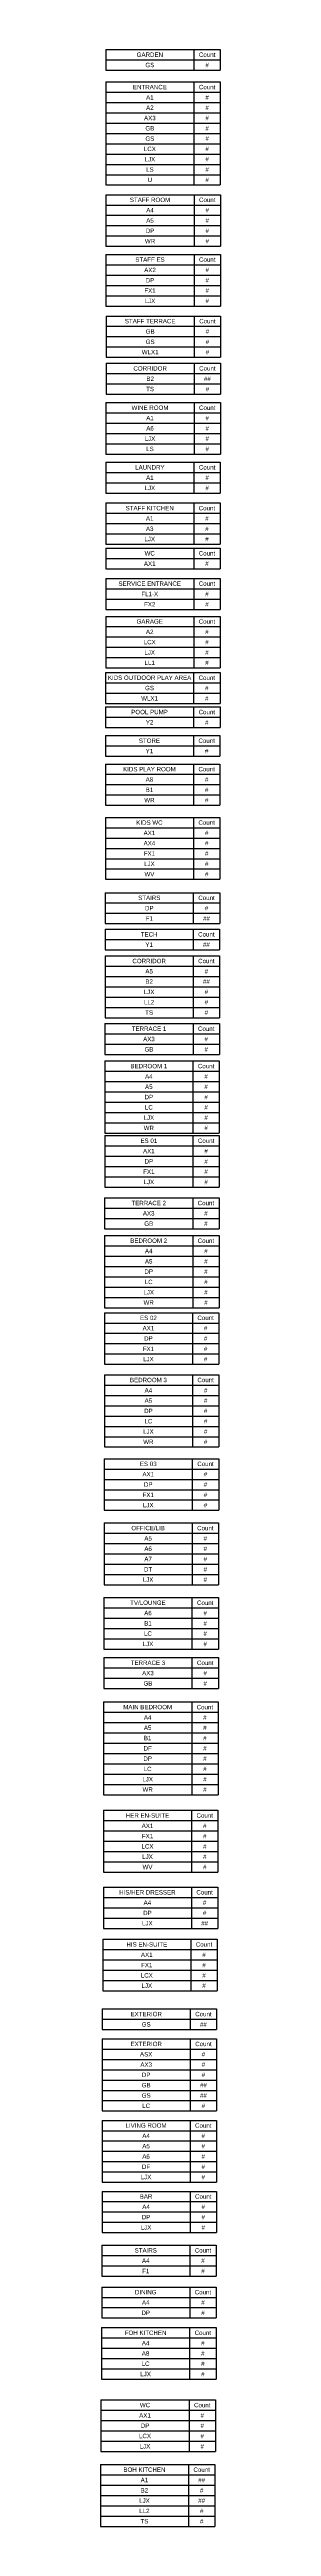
# Model space of a CAD drawing. Header units: millimetres. Extents: x 47511 to 319330, y -16764 to 12078.
# Drawn here: x 47511 to 47593, y 2291 to 3974 of the extents above; entities that cross this region are included whole.
import ezdxf

# ---------------------------------------------------------------- set-up
doc = ezdxf.new("R2010")
doc.units = ezdxf.units.MM
doc.layers.add('E-LUM-DL', color=131, linetype='Continuous', lineweight=30)
doc.styles.get("Standard").update_dxf_attribs({"font": 'arial.ttf', "height": 3})

# ---------------------------------------------------------------- blocks, each defined once
blk = doc.blocks.new('*T3377')
at = {"layer": 'E-LUM-DL', "color": 0, "linetype": 'ByBlock', "lineweight": -2, "ltscale": 10, "transparency": 16777216}
for p, q in [((0, 0), (78, 0)), ((0, 0), (0, -14)), ((60, 0), (60, -14)), ((78, 0), (78, -14)), ((0, -7), (78, -7)), ((0, -14), (78, -14))]:
    blk.add_line(p, q, dxfattribs=at)
at = {"layer": 'E-LUM-DL', "color": 0, "ltscale": 10, "transparency": 16777216, "char_height": 3, "attachment_point": 5}
for s, insert, width in [('GARDEN', (30, -3.5), 57), ('GS', (30, -10.5), 57), ('Count', (69, -3.5), 15), ('#', (69, -10.5), 15)]:
    blk.add_mtext(s, dxfattribs=dict(at, insert=insert, width=width))
blk = doc.blocks.new('*T3378')
at = {"layer": 'E-LUM-DL', "color": 0, "linetype": 'ByBlock', "lineweight": -2, "ltscale": 10, "transparency": 16777216}
for p, q in [((0, 0), (78, 0)), ((0, 0), (0, -70)), ((60, 0), (60, -70)), ((78, 0), (78, -70)), ((0, -7), (78, -7)), ((0, -14), (78, -14)), ((0, -21), (78, -21)), ((0, -28), (78, -28)), ((0, -35), (78, -35)), ((0, -42), (78, -42)), ((0, -49), (78, -49)), ((0, -56), (78, -56)), ((0, -63), (78, -63)), ((0, -70), (78, -70))]:
    blk.add_line(p, q, dxfattribs=at)
at = {"layer": 'E-LUM-DL', "color": 0, "ltscale": 10, "transparency": 16777216, "char_height": 3, "attachment_point": 5}
for s, insert, width in [('ENTRANCE', (30, -3.5), 57), ('A1', (30, -10.5), 57), ('A2', (30, -17.5), 57), ('Count', (69, -3.5), 15), ('#', (69, -10.5), 15), ('#', (69, -17.5), 15), ('AX3', (30, -24.5), 57), ('GB', (30, -31.5), 57), ('#', (69, -24.5), 15), ('#', (69, -31.5), 15), ('LCX', (30, -45.5), 57), ('GS', (30, -38.5), 57), ('#', (69, -38.5), 15), ('#', (69, -45.5), 15), ('LJX', (30, -52.5), 57), ('LS', (30, -59.5), 57), ('U', (30, -66.5), 57), ('#', (69, -52.5), 15), ('#', (69, -59.5), 15), ('#', (69, -66.5), 15)]:
    blk.add_mtext(s, dxfattribs=dict(at, insert=insert, width=width))
blk = doc.blocks.new('*T3379')
at = {"layer": 'E-LUM-DL', "color": 0, "linetype": 'ByBlock', "lineweight": -2, "ltscale": 10, "transparency": 16777216}
for p, q in [((0, 0), (78, 0)), ((0, 0), (0, -35)), ((60, 0), (60, -35)), ((78, 0), (78, -35)), ((0, -7), (78, -7)), ((0, -14), (78, -14)), ((0, -21), (78, -21)), ((0, -28), (78, -28)), ((0, -35), (78, -35))]:
    blk.add_line(p, q, dxfattribs=at)
at = {"layer": 'E-LUM-DL', "color": 0, "ltscale": 10, "transparency": 16777216, "char_height": 3, "attachment_point": 5}
for s, insert, width in [('STAFF ROOM', (30, -3.5), 57), ('A4', (30, -10.5), 57), ('A5', (30, -17.5), 57), ('Count', (69, -3.5), 15), ('#', (69, -10.5), 15), ('#', (69, -17.5), 15), ('WR', (30, -31.5), 57), ('DP', (30, -24.5), 57), ('#', (69, -24.5), 15), ('#', (69, -31.5), 15)]:
    blk.add_mtext(s, dxfattribs=dict(at, insert=insert, width=width))
blk = doc.blocks.new('*T3380')
at = {"layer": 'E-LUM-DL', "color": 0, "linetype": 'ByBlock', "lineweight": -2, "ltscale": 10, "transparency": 16777216}
for p, q in [((0, 0), (78, 0)), ((0, 0), (0, -35)), ((60, 0), (60, -35)), ((78, 0), (78, -35)), ((0, -7), (78, -7)), ((0, -14), (78, -14)), ((0, -21), (78, -21)), ((0, -28), (78, -28)), ((0, -35), (78, -35))]:
    blk.add_line(p, q, dxfattribs=at)
at = {"layer": 'E-LUM-DL', "color": 0, "ltscale": 10, "transparency": 16777216, "char_height": 3, "attachment_point": 5}
for s, insert, width in [('STAFF ES', (30, -3.5), 57), ('AX2', (30, -10.5), 57), ('DP', (30, -17.5), 57), ('Count', (69, -3.5), 15), ('#', (69, -10.5), 15), ('#', (69, -17.5), 15), ('FX1', (30, -24.5), 57), ('LJX', (30, -31.5), 57), ('#', (69, -24.5), 15), ('#', (69, -31.5), 15)]:
    blk.add_mtext(s, dxfattribs=dict(at, insert=insert, width=width))
blk = doc.blocks.new('*T3381')
at = {"layer": 'E-LUM-DL', "color": 0, "linetype": 'ByBlock', "lineweight": -2, "ltscale": 10, "transparency": 16777216}
for p, q in [((0, 0), (78, 0)), ((0, 0), (0, -28)), ((60, 0), (60, -28)), ((78, 0), (78, -28)), ((0, -7), (78, -7)), ((0, -14), (78, -14)), ((0, -21), (78, -21)), ((0, -28), (78, -28))]:
    blk.add_line(p, q, dxfattribs=at)
at = {"layer": 'E-LUM-DL', "color": 0, "ltscale": 10, "transparency": 16777216, "char_height": 3, "attachment_point": 5}
for s, insert, width in [('STAFF TERRACE', (30, -3.5), 57), ('GB', (30, -10.5), 57), ('GS', (30, -17.5), 57), ('Count', (69, -3.5), 15), ('#', (69, -10.5), 15), ('#', (69, -17.5), 15), ('WLX1', (30, -24.5), 57), ('#', (69, -24.5), 15)]:
    blk.add_mtext(s, dxfattribs=dict(at, insert=insert, width=width))
blk = doc.blocks.new('*T3382')
at = {"layer": 'E-LUM-DL', "color": 0, "linetype": 'ByBlock', "lineweight": -2, "ltscale": 10, "transparency": 16777216}
for p, q in [((0, 0), (78, 0)), ((0, 0), (0, -21)), ((60, 0), (60, -21)), ((78, 0), (78, -21)), ((0, -7), (78, -7)), ((0, -14), (78, -14)), ((0, -21), (78, -21))]:
    blk.add_line(p, q, dxfattribs=at)
at = {"layer": 'E-LUM-DL', "color": 0, "ltscale": 10, "transparency": 16777216, "char_height": 3, "attachment_point": 5}
for s, insert, width in [('CORRIDOR', (30, -3.5), 57), ('TS', (30, -17.5), 57), ('B2', (30, -10.5), 57), ('Count', (69, -3.5), 15), ('##', (69, -10.5), 15), ('#', (69, -17.5), 15)]:
    blk.add_mtext(s, dxfattribs=dict(at, insert=insert, width=width))
blk = doc.blocks.new('*T3383')
at = {"layer": 'E-LUM-DL', "color": 0, "linetype": 'ByBlock', "lineweight": -2, "ltscale": 10, "transparency": 16777216}
for p, q in [((0, 0), (78, 0)), ((0, 0), (0, -35)), ((60, 0), (60, -35)), ((78, 0), (78, -35)), ((0, -7), (78, -7)), ((0, -14), (78, -14)), ((0, -21), (78, -21)), ((0, -28), (78, -28)), ((0, -35), (78, -35))]:
    blk.add_line(p, q, dxfattribs=at)
at = {"layer": 'E-LUM-DL', "color": 0, "ltscale": 10, "transparency": 16777216, "char_height": 3, "attachment_point": 5}
for s, insert, width in [('WINE ROOM', (30, -3.5), 57), ('A1', (30, -10.5), 57), ('A6', (30, -17.5), 57), ('Count', (69, -3.5), 15), ('#', (69, -10.5), 15), ('#', (69, -17.5), 15), ('LJX', (30, -24.5), 57), ('LS', (30, -31.5), 57), ('#', (69, -24.5), 15), ('#', (69, -31.5), 15)]:
    blk.add_mtext(s, dxfattribs=dict(at, insert=insert, width=width))
blk = doc.blocks.new('*T3384')
at = {"layer": 'E-LUM-DL', "color": 0, "linetype": 'ByBlock', "lineweight": -2, "ltscale": 10, "transparency": 16777216}
for p, q in [((0, 0), (78, 0)), ((0, 0), (0, -21)), ((60, 0), (60, -21)), ((78, 0), (78, -21)), ((0, -7), (78, -7)), ((0, -14), (78, -14)), ((0, -21), (78, -21))]:
    blk.add_line(p, q, dxfattribs=at)
at = {"layer": 'E-LUM-DL', "color": 0, "ltscale": 10, "transparency": 16777216, "char_height": 3, "attachment_point": 5}
for s, insert, width in [('LAUNDRY', (30, -3.5), 57), ('LJX', (30, -17.5), 57), ('A1', (30, -10.5), 57), ('Count', (69, -3.5), 15), ('#', (69, -10.5), 15), ('#', (69, -17.5), 15)]:
    blk.add_mtext(s, dxfattribs=dict(at, insert=insert, width=width))
blk = doc.blocks.new('*T3392')
at = {"layer": 'E-LUM-DL', "color": 0, "linetype": 'ByBlock', "lineweight": -2, "ltscale": 10, "transparency": 16777216}
for p, q in [((0, 0), (78, 0)), ((0, 0), (0, -28)), ((60, 0), (60, -28)), ((78, 0), (78, -28)), ((0, -7), (78, -7)), ((0, -14), (78, -14)), ((0, -21), (78, -21)), ((0, -28), (78, -28))]:
    blk.add_line(p, q, dxfattribs=at)
at = {"layer": 'E-LUM-DL', "color": 0, "ltscale": 10, "transparency": 16777216, "char_height": 3, "attachment_point": 5}
for s, insert, width in [('STAFF KITCHEN', (30, -3.5), 57), ('A1', (30, -10.5), 57), ('A3', (30, -17.5), 57), ('Count', (69, -3.5), 15), ('#', (69, -10.5), 15), ('#', (69, -17.5), 15), ('LJX', (30, -24.5), 57), ('#', (69, -24.5), 15)]:
    blk.add_mtext(s, dxfattribs=dict(at, insert=insert, width=width))
blk = doc.blocks.new('*T3393')
at = {"layer": 'E-LUM-DL', "color": 0, "linetype": 'ByBlock', "lineweight": -2, "ltscale": 10, "transparency": 16777216}
for p, q in [((0, 0), (78, 0)), ((0, 0), (0, -14)), ((60, 0), (60, -14)), ((78, 0), (78, -14)), ((0, -7), (78, -7)), ((0, -14), (78, -14))]:
    blk.add_line(p, q, dxfattribs=at)
at = {"layer": 'E-LUM-DL', "color": 0, "ltscale": 10, "transparency": 16777216, "char_height": 3, "attachment_point": 5}
for s, insert, width in [('AX1', (30, -10.5), 57), ('WC', (30, -3.5), 57), ('Count', (69, -3.5), 15), ('#', (69, -10.5), 15)]:
    blk.add_mtext(s, dxfattribs=dict(at, insert=insert, width=width))
blk = doc.blocks.new('*T3394')
at = {"layer": 'E-LUM-DL', "color": 0, "linetype": 'ByBlock', "lineweight": -2, "ltscale": 10, "transparency": 16777216}
for p, q in [((0, 0), (78, 0)), ((0, 0), (0, -21)), ((60, 0), (60, -21)), ((78, 0), (78, -21)), ((0, -7), (78, -7)), ((0, -14), (78, -14)), ((0, -21), (78, -21))]:
    blk.add_line(p, q, dxfattribs=at)
at = {"layer": 'E-LUM-DL', "color": 0, "ltscale": 10, "transparency": 16777216, "char_height": 3, "attachment_point": 5}
for s, insert, width in [('SERVICE ENTRANCE', (30, -3.5), 57), ('FL1-X', (30, -10.5), 57), ('FX2', (30, -17.5), 57), ('Count', (69, -3.5), 15), ('#', (69, -10.5), 15), ('#', (69, -17.5), 15)]:
    blk.add_mtext(s, dxfattribs=dict(at, insert=insert, width=width))
blk = doc.blocks.new('*T3395')
at = {"layer": 'E-LUM-DL', "color": 0, "linetype": 'ByBlock', "lineweight": -2, "ltscale": 10, "transparency": 16777216}
for p, q in [((0, 0), (78, 0)), ((0, 0), (0, -35)), ((60, 0), (60, -35)), ((78, 0), (78, -35)), ((0, -7), (78, -7)), ((0, -14), (78, -14)), ((0, -21), (78, -21)), ((0, -28), (78, -28)), ((0, -35), (78, -35))]:
    blk.add_line(p, q, dxfattribs=at)
at = {"layer": 'E-LUM-DL', "color": 0, "ltscale": 10, "transparency": 16777216, "char_height": 3, "attachment_point": 5}
for s, insert, width in [('GARAGE', (30, -3.5), 57), ('LCX', (30, -17.5), 57), ('A2', (30, -10.5), 57), ('Count', (69, -3.5), 15), ('#', (69, -10.5), 15), ('#', (69, -17.5), 15), ('LJX', (30, -24.5), 57), ('LL1', (30, -31.5), 57), ('#', (69, -24.5), 15), ('#', (69, -31.5), 15)]:
    blk.add_mtext(s, dxfattribs=dict(at, insert=insert, width=width))
blk = doc.blocks.new('*T3396')
at = {"layer": 'E-LUM-DL', "color": 0, "linetype": 'ByBlock', "lineweight": -2, "ltscale": 10, "transparency": 16777216}
for p, q in [((0, 0), (78, 0)), ((0, 0), (0, -21)), ((60, 0), (60, -21)), ((78, 0), (78, -21)), ((0, -7), (78, -7)), ((0, -14), (78, -14)), ((0, -21), (78, -21))]:
    blk.add_line(p, q, dxfattribs=at)
at = {"layer": 'E-LUM-DL', "color": 0, "ltscale": 10, "transparency": 16777216, "char_height": 3, "attachment_point": 5}
for s, insert, width in [('KIDS OUTDOOR PLAY AREA', (30, -3.5), 57), ('WLX1', (30, -17.5), 57), ('GS', (30, -10.5), 57), ('Count', (69, -3.5), 15), ('#', (69, -10.5), 15), ('#', (69, -17.5), 15)]:
    blk.add_mtext(s, dxfattribs=dict(at, insert=insert, width=width))
blk = doc.blocks.new('*T3397')
at = {"layer": 'E-LUM-DL', "color": 0, "linetype": 'ByBlock', "lineweight": -2, "ltscale": 10, "transparency": 16777216}
for p, q in [((0, 0), (78, 0)), ((0, 0), (0, -14)), ((60, 0), (60, -14)), ((78, 0), (78, -14)), ((0, -7), (78, -7)), ((0, -14), (78, -14))]:
    blk.add_line(p, q, dxfattribs=at)
at = {"layer": 'E-LUM-DL', "color": 0, "ltscale": 10, "transparency": 16777216, "char_height": 3, "attachment_point": 5}
for s, insert, width in [('POOL PUMP', (30, -3.5), 57), ('Y2', (30, -10.5), 57), ('Count', (69, -3.5), 15), ('#', (69, -10.5), 15)]:
    blk.add_mtext(s, dxfattribs=dict(at, insert=insert, width=width))
blk = doc.blocks.new('*T3398')
at = {"layer": 'E-LUM-DL', "color": 0, "linetype": 'ByBlock', "lineweight": -2, "ltscale": 10, "transparency": 16777216}
for p, q in [((0, 0), (78, 0)), ((0, 0), (0, -14)), ((60, 0), (60, -14)), ((78, 0), (78, -14)), ((0, -7), (78, -7)), ((0, -14), (78, -14))]:
    blk.add_line(p, q, dxfattribs=at)
at = {"layer": 'E-LUM-DL', "color": 0, "ltscale": 10, "transparency": 16777216, "char_height": 3, "attachment_point": 5}
for s, insert, width in [('STORE', (30, -3.5), 57), ('Y1', (30, -10.5), 57), ('Count', (69, -3.5), 15), ('#', (69, -10.5), 15)]:
    blk.add_mtext(s, dxfattribs=dict(at, insert=insert, width=width))
blk = doc.blocks.new('*T3399')
at = {"layer": 'E-LUM-DL', "color": 0, "linetype": 'ByBlock', "lineweight": -2, "ltscale": 10, "transparency": 16777216}
for p, q in [((0, 0), (78, 0)), ((0, 0), (0, -28)), ((60, 0), (60, -28)), ((78, 0), (78, -28)), ((0, -7), (78, -7)), ((0, -14), (78, -14)), ((0, -21), (78, -21)), ((0, -28), (78, -28))]:
    blk.add_line(p, q, dxfattribs=at)
at = {"layer": 'E-LUM-DL', "color": 0, "ltscale": 10, "transparency": 16777216, "char_height": 3, "attachment_point": 5}
for s, insert, width in [('KIDS PLAY ROOM', (30, -3.5), 57), ('A8', (30, -10.5), 57), ('B1', (30, -17.5), 57), ('Count', (69, -3.5), 15), ('#', (69, -10.5), 15), ('#', (69, -17.5), 15), ('WR', (30, -24.5), 57), ('#', (69, -24.5), 15)]:
    blk.add_mtext(s, dxfattribs=dict(at, insert=insert, width=width))
blk = doc.blocks.new('*T3400')
at = {"layer": 'E-LUM-DL', "color": 0, "linetype": 'ByBlock', "lineweight": -2, "ltscale": 10, "transparency": 16777216}
for p, q in [((0, 0), (78, 0)), ((0, 0), (0, -21)), ((60, 0), (60, -21)), ((78, 0), (78, -21)), ((0, -7), (78, -7)), ((0, -14), (78, -14)), ((0, -21), (78, -21))]:
    blk.add_line(p, q, dxfattribs=at)
at = {"layer": 'E-LUM-DL', "color": 0, "ltscale": 10, "transparency": 16777216, "char_height": 3, "attachment_point": 5}
for s, insert, width in [('STAIRS', (30, -3.5), 57), ('DP', (30, -10.5), 57), ('F1', (30, -17.5), 57), ('Count', (69, -3.5), 15), ('##', (69, -17.5), 15), ('#', (69, -10.5), 15)]:
    blk.add_mtext(s, dxfattribs=dict(at, insert=insert, width=width))
blk = doc.blocks.new('*T3401')
at = {"layer": 'E-LUM-DL', "color": 0, "linetype": 'ByBlock', "lineweight": -2, "ltscale": 10, "transparency": 16777216}
for p, q in [((0, 0), (78, 0)), ((0, 0), (0, -14)), ((60, 0), (60, -14)), ((78, 0), (78, -14)), ((0, -7), (78, -7)), ((0, -14), (78, -14))]:
    blk.add_line(p, q, dxfattribs=at)
at = {"layer": 'E-LUM-DL', "color": 0, "ltscale": 10, "transparency": 16777216, "char_height": 3, "attachment_point": 5}
for s, insert, width in [('TECH', (30, -3.5), 57), ('Y1', (30, -10.5), 57), ('Count', (69, -3.5), 15), ('##', (69, -10.5), 15)]:
    blk.add_mtext(s, dxfattribs=dict(at, insert=insert, width=width))
blk = doc.blocks.new('*T3402')
at = {"layer": 'E-LUM-DL', "color": 0, "linetype": 'ByBlock', "lineweight": -2, "ltscale": 10, "transparency": 16777216}
for p, q in [((0, 0), (78, 0)), ((0, 0), (0, -42)), ((60, 0), (60, -42)), ((78, 0), (78, -42)), ((0, -7), (78, -7)), ((0, -14), (78, -14)), ((0, -21), (78, -21)), ((0, -28), (78, -28)), ((0, -35), (78, -35)), ((0, -42), (78, -42))]:
    blk.add_line(p, q, dxfattribs=at)
at = {"layer": 'E-LUM-DL', "color": 0, "ltscale": 10, "transparency": 16777216, "char_height": 3, "attachment_point": 5}
for s, insert, width in [('CORRIDOR', (30, -3.5), 57), ('A5', (30, -10.5), 57), ('B2', (30, -17.5), 57), ('Count', (69, -3.5), 15), ('##', (69, -17.5), 15), ('#', (69, -10.5), 15), ('LJX', (30, -24.5), 57), ('LL2', (30, -31.5), 57), ('#', (69, -24.5), 15), ('#', (69, -31.5), 15), ('TS', (30, -38.5), 57), ('#', (69, -38.5), 15)]:
    blk.add_mtext(s, dxfattribs=dict(at, insert=insert, width=width))
blk = doc.blocks.new('*T3403')
at = {"layer": 'E-LUM-DL', "color": 0, "linetype": 'ByBlock', "lineweight": -2, "ltscale": 10, "transparency": 16777216}
for p, q in [((0, 0), (78, 0)), ((0, 0), (0, -21)), ((60, 0), (60, -21)), ((78, 0), (78, -21)), ((0, -7), (78, -7)), ((0, -14), (78, -14)), ((0, -21), (78, -21))]:
    blk.add_line(p, q, dxfattribs=at)
at = {"layer": 'E-LUM-DL', "color": 0, "ltscale": 10, "transparency": 16777216, "char_height": 3, "attachment_point": 5}
for s, insert, width in [('TERRACE 1', (30, -3.5), 57), ('AX3', (30, -10.5), 57), ('GB', (30, -17.5), 57), ('Count', (69, -3.5), 15), ('#', (69, -10.5), 15), ('#', (69, -17.5), 15)]:
    blk.add_mtext(s, dxfattribs=dict(at, insert=insert, width=width))
blk = doc.blocks.new('*T3404')
at = {"layer": 'E-LUM-DL', "color": 0, "linetype": 'ByBlock', "lineweight": -2, "ltscale": 10, "transparency": 16777216}
for p, q in [((0, 0), (78, 0)), ((0, 0), (0, -49)), ((60, 0), (60, -49)), ((78, 0), (78, -49)), ((0, -7), (78, -7)), ((0, -14), (78, -14)), ((0, -21), (78, -21)), ((0, -28), (78, -28)), ((0, -35), (78, -35)), ((0, -42), (78, -42)), ((0, -49), (78, -49))]:
    blk.add_line(p, q, dxfattribs=at)
at = {"layer": 'E-LUM-DL', "color": 0, "ltscale": 10, "transparency": 16777216, "char_height": 3, "attachment_point": 5}
for s, insert, width in [('BEDROOM 1', (30, -3.5), 57), ('A4', (30, -10.5), 57), ('A5', (30, -17.5), 57), ('Count', (69, -3.5), 15), ('#', (69, -10.5), 15), ('#', (69, -17.5), 15), ('DP', (30, -24.5), 57), ('LC', (30, -31.5), 57), ('#', (69, -24.5), 15), ('#', (69, -31.5), 15), ('WR', (30, -45.5), 57), ('LJX', (30, -38.5), 57), ('#', (69, -38.5), 15), ('#', (69, -45.5), 15)]:
    blk.add_mtext(s, dxfattribs=dict(at, insert=insert, width=width))
blk = doc.blocks.new('*T3405')
at = {"layer": 'E-LUM-DL', "color": 0, "linetype": 'ByBlock', "lineweight": -2, "ltscale": 10, "transparency": 16777216}
for p, q in [((0, 0), (78, 0)), ((0, 0), (0, -35)), ((60, 0), (60, -35)), ((78, 0), (78, -35)), ((0, -7), (78, -7)), ((0, -14), (78, -14)), ((0, -21), (78, -21)), ((0, -28), (78, -28)), ((0, -35), (78, -35))]:
    blk.add_line(p, q, dxfattribs=at)
at = {"layer": 'E-LUM-DL', "color": 0, "ltscale": 10, "transparency": 16777216, "char_height": 3, "attachment_point": 5}
for s, insert, width in [('ES 01', (30, -3.5), 57), ('AX1', (30, -10.5), 57), ('DP', (30, -17.5), 57), ('Count', (69, -3.5), 15), ('#', (69, -10.5), 15), ('#', (69, -17.5), 15), ('FX1', (30, -24.5), 57), ('LJX', (30, -31.5), 57), ('#', (69, -24.5), 15), ('#', (69, -31.5), 15)]:
    blk.add_mtext(s, dxfattribs=dict(at, insert=insert, width=width))
blk = doc.blocks.new('*T3362')
at = {"layer": 'E-LUM-DL', "color": 0, "linetype": 'ByBlock', "lineweight": -2, "ltscale": 10, "transparency": 16777216}
for p, q in [((0, 0), (78, 0)), ((0, 0), (0, -21)), ((60, 0), (60, -21)), ((78, 0), (78, -21)), ((0, -7), (78, -7)), ((0, -14), (78, -14)), ((0, -21), (78, -21))]:
    blk.add_line(p, q, dxfattribs=at)
at = {"layer": 'E-LUM-DL', "color": 0, "ltscale": 10, "transparency": 16777216, "char_height": 3, "attachment_point": 5}
for s, insert, width in [('TERRACE 2', (30, -3.5), 57), ('AX3', (30, -10.5), 57), ('GB', (30, -17.5), 57), ('Count', (69, -3.5), 15), ('#', (69, -10.5), 15), ('#', (69, -17.5), 15)]:
    blk.add_mtext(s, dxfattribs=dict(at, insert=insert, width=width))
blk = doc.blocks.new('*T3363')
at = {"layer": 'E-LUM-DL', "color": 0, "linetype": 'ByBlock', "lineweight": -2, "ltscale": 10, "transparency": 16777216}
for p, q in [((0, 0), (78, 0)), ((0, 0), (0, -49)), ((60, 0), (60, -49)), ((78, 0), (78, -49)), ((0, -7), (78, -7)), ((0, -14), (78, -14)), ((0, -21), (78, -21)), ((0, -28), (78, -28)), ((0, -35), (78, -35)), ((0, -42), (78, -42)), ((0, -49), (78, -49))]:
    blk.add_line(p, q, dxfattribs=at)
at = {"layer": 'E-LUM-DL', "color": 0, "ltscale": 10, "transparency": 16777216, "char_height": 3, "attachment_point": 5}
for s, insert, width in [('BEDROOM 2', (30, -3.5), 57), ('A4', (30, -10.5), 57), ('A5', (30, -17.5), 57), ('Count', (69, -3.5), 15), ('#', (69, -10.5), 15), ('#', (69, -17.5), 15), ('DP', (30, -24.5), 57), ('LC', (30, -31.5), 57), ('#', (69, -24.5), 15), ('#', (69, -31.5), 15), ('WR', (30, -45.5), 57), ('LJX', (30, -38.5), 57), ('#', (69, -38.5), 15), ('#', (69, -45.5), 15)]:
    blk.add_mtext(s, dxfattribs=dict(at, insert=insert, width=width))
blk = doc.blocks.new('*T3364')
at = {"layer": 'E-LUM-DL', "color": 0, "linetype": 'ByBlock', "lineweight": -2, "ltscale": 10, "transparency": 16777216}
for p, q in [((0, 0), (78, 0)), ((0, 0), (0, -35)), ((60, 0), (60, -35)), ((78, 0), (78, -35)), ((0, -7), (78, -7)), ((0, -14), (78, -14)), ((0, -21), (78, -21)), ((0, -28), (78, -28)), ((0, -35), (78, -35))]:
    blk.add_line(p, q, dxfattribs=at)
at = {"layer": 'E-LUM-DL', "color": 0, "ltscale": 10, "transparency": 16777216, "char_height": 3, "attachment_point": 5}
for s, insert, width in [('ES 02', (30, -3.5), 57), ('AX1', (30, -10.5), 57), ('DP', (30, -17.5), 57), ('Count', (69, -3.5), 15), ('#', (69, -10.5), 15), ('#', (69, -17.5), 15), ('FX1', (30, -24.5), 57), ('LJX', (30, -31.5), 57), ('#', (69, -24.5), 15), ('#', (69, -31.5), 15)]:
    blk.add_mtext(s, dxfattribs=dict(at, insert=insert, width=width))
blk = doc.blocks.new('*T3365')
at = {"layer": 'E-LUM-DL', "color": 0, "linetype": 'ByBlock', "lineweight": -2, "ltscale": 10, "transparency": 16777216}
for p, q in [((0, 0), (78, 0)), ((0, 0), (0, -49)), ((60, 0), (60, -49)), ((78, 0), (78, -49)), ((0, -7), (78, -7)), ((0, -14), (78, -14)), ((0, -21), (78, -21)), ((0, -28), (78, -28)), ((0, -35), (78, -35)), ((0, -42), (78, -42)), ((0, -49), (78, -49))]:
    blk.add_line(p, q, dxfattribs=at)
at = {"layer": 'E-LUM-DL', "color": 0, "ltscale": 10, "transparency": 16777216, "char_height": 3, "attachment_point": 5}
for s, insert, width in [('BEDROOM 3', (30, -3.5), 57), ('A4', (30, -10.5), 57), ('A5', (30, -17.5), 57), ('Count', (69, -3.5), 15), ('#', (69, -10.5), 15), ('#', (69, -17.5), 15), ('DP', (30, -24.5), 57), ('LC', (30, -31.5), 57), ('#', (69, -24.5), 15), ('#', (69, -31.5), 15), ('WR', (30, -45.5), 57), ('LJX', (30, -38.5), 57), ('#', (69, -38.5), 15), ('#', (69, -45.5), 15)]:
    blk.add_mtext(s, dxfattribs=dict(at, insert=insert, width=width))
blk = doc.blocks.new('*T3366')
at = {"layer": 'E-LUM-DL', "color": 0, "linetype": 'ByBlock', "lineweight": -2, "ltscale": 10, "transparency": 16777216}
for p, q in [((0, 0), (78, 0)), ((0, 0), (0, -35)), ((60, 0), (60, -35)), ((78, 0), (78, -35)), ((0, -7), (78, -7)), ((0, -14), (78, -14)), ((0, -21), (78, -21)), ((0, -28), (78, -28)), ((0, -35), (78, -35))]:
    blk.add_line(p, q, dxfattribs=at)
at = {"layer": 'E-LUM-DL', "color": 0, "ltscale": 10, "transparency": 16777216, "char_height": 3, "attachment_point": 5}
for s, insert, width in [('ES 03', (30, -3.5), 57), ('AX1', (30, -10.5), 57), ('DP', (30, -17.5), 57), ('Count', (69, -3.5), 15), ('#', (69, -10.5), 15), ('#', (69, -17.5), 15), ('FX1', (30, -24.5), 57), ('LJX', (30, -31.5), 57), ('#', (69, -24.5), 15), ('#', (69, -31.5), 15)]:
    blk.add_mtext(s, dxfattribs=dict(at, insert=insert, width=width))
blk = doc.blocks.new('*T3367')
at = {"layer": 'E-LUM-DL', "color": 0, "linetype": 'ByBlock', "lineweight": -2, "ltscale": 10, "transparency": 16777216}
for p, q in [((0, 0), (78, 0)), ((0, 0), (0, -42)), ((60, 0), (60, -42)), ((78, 0), (78, -42)), ((0, -7), (78, -7)), ((0, -14), (78, -14)), ((0, -21), (78, -21)), ((0, -28), (78, -28)), ((0, -35), (78, -35)), ((0, -42), (78, -42))]:
    blk.add_line(p, q, dxfattribs=at)
at = {"layer": 'E-LUM-DL', "color": 0, "ltscale": 10, "transparency": 16777216, "char_height": 3, "attachment_point": 5}
for s, insert, width in [('OFFICE/LIB', (30, -3.5), 57), ('A5', (30, -10.5), 57), ('A6', (30, -17.5), 57), ('Count', (69, -3.5), 15), ('#', (69, -10.5), 15), ('#', (69, -17.5), 15), ('A7', (30, -24.5), 57), ('DT', (30, -31.5), 57), ('#', (69, -24.5), 15), ('#', (69, -31.5), 15), ('LJX', (30, -38.5), 57), ('#', (69, -38.5), 15)]:
    blk.add_mtext(s, dxfattribs=dict(at, insert=insert, width=width))
blk = doc.blocks.new('*T3368')
at = {"layer": 'E-LUM-DL', "color": 0, "linetype": 'ByBlock', "lineweight": -2, "ltscale": 10, "transparency": 16777216}
for p, q in [((0, 0), (78, 0)), ((0, 0), (0, -35)), ((60, 0), (60, -35)), ((78, 0), (78, -35)), ((0, -7), (78, -7)), ((0, -14), (78, -14)), ((0, -21), (78, -21)), ((0, -28), (78, -28)), ((0, -35), (78, -35))]:
    blk.add_line(p, q, dxfattribs=at)
at = {"layer": 'E-LUM-DL', "color": 0, "ltscale": 10, "transparency": 16777216, "char_height": 3, "attachment_point": 5}
for s, insert, width in [('TV/LOUNGE', (30, -3.5), 57), ('A6', (30, -10.5), 57), ('B1', (30, -17.5), 57), ('Count', (69, -3.5), 15), ('#', (69, -10.5), 15), ('#', (69, -17.5), 15), ('LJX', (30, -31.5), 57), ('LC', (30, -24.5), 57), ('#', (69, -24.5), 15), ('#', (69, -31.5), 15)]:
    blk.add_mtext(s, dxfattribs=dict(at, insert=insert, width=width))
blk = doc.blocks.new('*T3369')
at = {"layer": 'E-LUM-DL', "color": 0, "linetype": 'ByBlock', "lineweight": -2, "ltscale": 10, "transparency": 16777216}
for p, q in [((0, 0), (78, 0)), ((0, 0), (0, -21)), ((60, 0), (60, -21)), ((78, 0), (78, -21)), ((0, -7), (78, -7)), ((0, -14), (78, -14)), ((0, -21), (78, -21))]:
    blk.add_line(p, q, dxfattribs=at)
at = {"layer": 'E-LUM-DL', "color": 0, "ltscale": 10, "transparency": 16777216, "char_height": 3, "attachment_point": 5}
for s, insert, width in [('TERRACE 3', (30, -3.5), 57), ('AX3', (30, -10.5), 57), ('GB', (30, -17.5), 57), ('Count', (69, -3.5), 15), ('#', (69, -10.5), 15), ('#', (69, -17.5), 15)]:
    blk.add_mtext(s, dxfattribs=dict(at, insert=insert, width=width))
blk = doc.blocks.new('*T3370')
at = {"layer": 'E-LUM-DL', "color": 0, "linetype": 'ByBlock', "lineweight": -2, "ltscale": 10, "transparency": 16777216}
for p, q in [((0, 0), (78, 0)), ((0, 0), (0, -63)), ((60, 0), (60, -63)), ((78, 0), (78, -63)), ((0, -7), (78, -7)), ((0, -14), (78, -14)), ((0, -21), (78, -21)), ((0, -28), (78, -28)), ((0, -35), (78, -35)), ((0, -42), (78, -42)), ((0, -49), (78, -49)), ((0, -56), (78, -56)), ((0, -63), (78, -63))]:
    blk.add_line(p, q, dxfattribs=at)
at = {"layer": 'E-LUM-DL', "color": 0, "ltscale": 10, "transparency": 16777216, "char_height": 3, "attachment_point": 5}
for s, insert, width in [('MAIN BEDROOM', (30, -3.5), 57), ('A4', (30, -10.5), 57), ('A5', (30, -17.5), 57), ('Count', (69, -3.5), 15), ('#', (69, -10.5), 15), ('#', (69, -17.5), 15), ('DF', (30, -31.5), 57), ('B1', (30, -24.5), 57), ('#', (69, -24.5), 15), ('#', (69, -31.5), 15), ('DP', (30, -38.5), 57), ('LC', (30, -45.5), 57), ('#', (69, -38.5), 15), ('#', (69, -45.5), 15), ('WR', (30, -59.5), 57), ('LJX', (30, -52.5), 57), ('#', (69, -52.5), 15), ('#', (69, -59.5), 15)]:
    blk.add_mtext(s, dxfattribs=dict(at, insert=insert, width=width))
blk = doc.blocks.new('*T3371')
at = {"layer": 'E-LUM-DL', "color": 0, "linetype": 'ByBlock', "lineweight": -2, "ltscale": 10, "transparency": 16777216}
for p, q in [((0, 0), (78, 0)), ((0, 0), (0, -42)), ((60, 0), (60, -42)), ((78, 0), (78, -42)), ((0, -7), (78, -7)), ((0, -14), (78, -14)), ((0, -21), (78, -21)), ((0, -28), (78, -28)), ((0, -35), (78, -35)), ((0, -42), (78, -42))]:
    blk.add_line(p, q, dxfattribs=at)
at = {"layer": 'E-LUM-DL', "color": 0, "ltscale": 10, "transparency": 16777216, "char_height": 3, "attachment_point": 5}
for s, insert, width in [('HER EN-SUITE', (30, -3.5), 57), ('AX1', (30, -10.5), 57), ('FX1', (30, -17.5), 57), ('Count', (69, -3.5), 15), ('#', (69, -10.5), 15), ('#', (69, -17.5), 15), ('LCX', (30, -24.5), 57), ('LJX', (30, -31.5), 57), ('#', (69, -24.5), 15), ('#', (69, -31.5), 15), ('WV', (30, -38.5), 57), ('#', (69, -38.5), 15)]:
    blk.add_mtext(s, dxfattribs=dict(at, insert=insert, width=width))
blk = doc.blocks.new('*T3372')
at = {"layer": 'E-LUM-DL', "color": 0, "linetype": 'ByBlock', "lineweight": -2, "ltscale": 10, "transparency": 16777216}
for p, q in [((0, 0), (78, 0)), ((0, 0), (0, -28)), ((60, 0), (60, -28)), ((78, 0), (78, -28)), ((0, -7), (78, -7)), ((0, -14), (78, -14)), ((0, -21), (78, -21)), ((0, -28), (78, -28))]:
    blk.add_line(p, q, dxfattribs=at)
at = {"layer": 'E-LUM-DL', "color": 0, "ltscale": 10, "transparency": 16777216, "char_height": 3, "attachment_point": 5}
for s, insert, width in [('HIS/HER DRESSER', (30, -3.5), 57), ('A4', (30, -10.5), 57), ('DP', (30, -17.5), 57), ('Count', (69, -3.5), 15), ('#', (69, -10.5), 15), ('#', (69, -17.5), 15), ('LJX', (30, -24.5), 57), ('##', (69, -24.5), 15)]:
    blk.add_mtext(s, dxfattribs=dict(at, insert=insert, width=width))
blk = doc.blocks.new('*T3373')
at = {"layer": 'E-LUM-DL', "color": 0, "linetype": 'ByBlock', "lineweight": -2, "ltscale": 10, "transparency": 16777216}
for p, q in [((0, 0), (78, 0)), ((0, 0), (0, -35)), ((60, 0), (60, -35)), ((78, 0), (78, -35)), ((0, -7), (78, -7)), ((0, -14), (78, -14)), ((0, -21), (78, -21)), ((0, -28), (78, -28)), ((0, -35), (78, -35))]:
    blk.add_line(p, q, dxfattribs=at)
at = {"layer": 'E-LUM-DL', "color": 0, "ltscale": 10, "transparency": 16777216, "char_height": 3, "attachment_point": 5}
for s, insert, width in [('HIS EN-SUITE', (30, -3.5), 57), ('AX1', (30, -10.5), 57), ('FX1', (30, -17.5), 57), ('Count', (69, -3.5), 15), ('#', (69, -10.5), 15), ('#', (69, -17.5), 15), ('LCX', (30, -24.5), 57), ('LJX', (30, -31.5), 57), ('#', (69, -24.5), 15), ('#', (69, -31.5), 15)]:
    blk.add_mtext(s, dxfattribs=dict(at, insert=insert, width=width))
blk = doc.blocks.new('*T3374')
at = {"layer": 'E-LUM-DL', "color": 0, "linetype": 'ByBlock', "lineweight": -2, "ltscale": 10, "transparency": 16777216}
for p, q in [((0, 0), (78, 0)), ((0, 0), (0, -14)), ((60, 0), (60, -14)), ((78, 0), (78, -14)), ((0, -7), (78, -7)), ((0, -14), (78, -14))]:
    blk.add_line(p, q, dxfattribs=at)
at = {"layer": 'E-LUM-DL', "color": 0, "ltscale": 10, "transparency": 16777216, "char_height": 3, "attachment_point": 5}
for s, insert, width in [('EXTERIOR', (30, -3.5), 57), ('GS', (30, -10.5), 57), ('Count', (69, -3.5), 15), ('##', (69, -10.5), 15)]:
    blk.add_mtext(s, dxfattribs=dict(at, insert=insert, width=width))
blk = doc.blocks.new('*T3375')
at = {"layer": 'E-LUM-DL', "color": 0, "linetype": 'ByBlock', "lineweight": -2, "ltscale": 10, "transparency": 16777216}
for p, q in [((0, 0), (78, 0)), ((0, 0), (0, -49)), ((60, 0), (60, -49)), ((78, 0), (78, -49)), ((0, -7), (78, -7)), ((0, -14), (78, -14)), ((0, -21), (78, -21)), ((0, -28), (78, -28)), ((0, -35), (78, -35)), ((0, -42), (78, -42)), ((0, -49), (78, -49))]:
    blk.add_line(p, q, dxfattribs=at)
at = {"layer": 'E-LUM-DL', "color": 0, "ltscale": 10, "transparency": 16777216, "char_height": 3, "attachment_point": 5}
for s, insert, width in [('EXTERIOR', (30, -3.5), 57), ('ASX', (30, -10.5), 57), ('AX3', (30, -17.5), 57), ('Count', (69, -3.5), 15), ('#', (69, -10.5), 15), ('#', (69, -17.5), 15), ('GB', (30, -31.5), 57), ('DP', (30, -24.5), 57), ('##', (69, -31.5), 15), ('#', (69, -24.5), 15), ('GS', (30, -38.5), 57), ('LC', (30, -45.5), 57), ('##', (69, -38.5), 15), ('#', (69, -45.5), 15)]:
    blk.add_mtext(s, dxfattribs=dict(at, insert=insert, width=width))
blk = doc.blocks.new('*T3376')
at = {"layer": 'E-LUM-DL', "color": 0, "linetype": 'ByBlock', "lineweight": -2, "ltscale": 10, "transparency": 16777216}
for p, q in [((0, 0), (78, 0)), ((0, 0), (0, -42)), ((60, 0), (60, -42)), ((78, 0), (78, -42)), ((0, -7), (78, -7)), ((0, -14), (78, -14)), ((0, -21), (78, -21)), ((0, -28), (78, -28)), ((0, -35), (78, -35)), ((0, -42), (78, -42))]:
    blk.add_line(p, q, dxfattribs=at)
at = {"layer": 'E-LUM-DL', "color": 0, "ltscale": 10, "transparency": 16777216, "char_height": 3, "attachment_point": 5}
for s, insert, width in [('LIVING ROOM', (30, -3.5), 57), ('A4', (30, -10.5), 57), ('A5', (30, -17.5), 57), ('Count', (69, -3.5), 15), ('#', (69, -10.5), 15), ('#', (69, -17.5), 15), ('A6', (30, -24.5), 57), ('DF', (30, -31.5), 57), ('#', (69, -24.5), 15), ('#', (69, -31.5), 15), ('LJX', (30, -38.5), 57), ('#', (69, -38.5), 15)]:
    blk.add_mtext(s, dxfattribs=dict(at, insert=insert, width=width))
blk = doc.blocks.new('*T3385')
at = {"layer": 'E-LUM-DL', "color": 0, "linetype": 'ByBlock', "lineweight": -2, "ltscale": 10, "transparency": 16777216}
for p, q in [((0, 0), (78, 0)), ((0, 0), (0, -28)), ((60, 0), (60, -28)), ((78, 0), (78, -28)), ((0, -7), (78, -7)), ((0, -14), (78, -14)), ((0, -21), (78, -21)), ((0, -28), (78, -28))]:
    blk.add_line(p, q, dxfattribs=at)
at = {"layer": 'E-LUM-DL', "color": 0, "ltscale": 10, "transparency": 16777216, "char_height": 3, "attachment_point": 5}
for s, insert, width in [('BAR', (30, -3.5), 57), ('A4', (30, -10.5), 57), ('DP', (30, -17.5), 57), ('Count', (69, -3.5), 15), ('#', (69, -10.5), 15), ('#', (69, -17.5), 15), ('LJX', (30, -24.5), 57), ('#', (69, -24.5), 15)]:
    blk.add_mtext(s, dxfattribs=dict(at, insert=insert, width=width))
blk = doc.blocks.new('*T3386')
at = {"layer": 'E-LUM-DL', "color": 0, "linetype": 'ByBlock', "lineweight": -2, "ltscale": 10, "transparency": 16777216}
for p, q in [((0, 0), (78, 0)), ((0, 0), (0, -21)), ((60, 0), (60, -21)), ((78, 0), (78, -21)), ((0, -7), (78, -7)), ((0, -14), (78, -14)), ((0, -21), (78, -21))]:
    blk.add_line(p, q, dxfattribs=at)
at = {"layer": 'E-LUM-DL', "color": 0, "ltscale": 10, "transparency": 16777216, "char_height": 3, "attachment_point": 5}
for s, insert, width in [('STAIRS', (30, -3.5), 57), ('A4', (30, -10.5), 57), ('F1', (30, -17.5), 57), ('Count', (69, -3.5), 15), ('#', (69, -10.5), 15), ('#', (69, -17.5), 15)]:
    blk.add_mtext(s, dxfattribs=dict(at, insert=insert, width=width))
blk = doc.blocks.new('*T3387')
at = {"layer": 'E-LUM-DL', "color": 0, "linetype": 'ByBlock', "lineweight": -2, "ltscale": 10, "transparency": 16777216}
for p, q in [((0, 0), (78, 0)), ((0, 0), (0, -21)), ((60, 0), (60, -21)), ((78, 0), (78, -21)), ((0, -7), (78, -7)), ((0, -14), (78, -14)), ((0, -21), (78, -21))]:
    blk.add_line(p, q, dxfattribs=at)
at = {"layer": 'E-LUM-DL', "color": 0, "ltscale": 10, "transparency": 16777216, "char_height": 3, "attachment_point": 5}
for s, insert, width in [('DINING', (30, -3.5), 57), ('A4', (30, -10.5), 57), ('DP', (30, -17.5), 57), ('Count', (69, -3.5), 15), ('#', (69, -10.5), 15), ('#', (69, -17.5), 15)]:
    blk.add_mtext(s, dxfattribs=dict(at, insert=insert, width=width))
blk = doc.blocks.new('*T3388')
at = {"layer": 'E-LUM-DL', "color": 0, "linetype": 'ByBlock', "lineweight": -2, "ltscale": 10, "transparency": 16777216}
for p, q in [((0, 0), (78, 0)), ((0, 0), (0, -35)), ((60, 0), (60, -35)), ((78, 0), (78, -35)), ((0, -7), (78, -7)), ((0, -14), (78, -14)), ((0, -21), (78, -21)), ((0, -28), (78, -28)), ((0, -35), (78, -35))]:
    blk.add_line(p, q, dxfattribs=at)
at = {"layer": 'E-LUM-DL', "color": 0, "ltscale": 10, "transparency": 16777216, "char_height": 3, "attachment_point": 5}
for s, insert, width in [('FOH KITCHEN', (30, -3.5), 57), ('A4', (30, -10.5), 57), ('A8', (30, -17.5), 57), ('Count', (69, -3.5), 15), ('#', (69, -10.5), 15), ('#', (69, -17.5), 15), ('LJX', (30, -31.5), 57), ('LC', (30, -24.5), 57), ('#', (69, -24.5), 15), ('#', (69, -31.5), 15)]:
    blk.add_mtext(s, dxfattribs=dict(at, insert=insert, width=width))
blk = doc.blocks.new('*T3389')
at = {"layer": 'E-LUM-DL', "color": 0, "linetype": 'ByBlock', "lineweight": -2, "ltscale": 10, "transparency": 16777216}
for p, q in [((0, 0), (78, 0)), ((0, 0), (0, -35)), ((60, 0), (60, -35)), ((78, 0), (78, -35)), ((0, -7), (78, -7)), ((0, -14), (78, -14)), ((0, -21), (78, -21)), ((0, -28), (78, -28)), ((0, -35), (78, -35))]:
    blk.add_line(p, q, dxfattribs=at)
at = {"layer": 'E-LUM-DL', "color": 0, "ltscale": 10, "transparency": 16777216, "char_height": 3, "attachment_point": 5}
for s, insert, width in [('AX1', (30, -10.5), 57), ('WC', (30, -3.5), 57), ('DP', (30, -17.5), 57), ('Count', (69, -3.5), 15), ('#', (69, -10.5), 15), ('#', (69, -17.5), 15), ('LCX', (30, -24.5), 57), ('LJX', (30, -31.5), 57), ('#', (69, -24.5), 15), ('#', (69, -31.5), 15)]:
    blk.add_mtext(s, dxfattribs=dict(at, insert=insert, width=width))
blk = doc.blocks.new('*T3390')
at = {"layer": 'E-LUM-DL', "color": 0, "linetype": 'ByBlock', "lineweight": -2, "ltscale": 10, "transparency": 16777216}
for p, q in [((0, 0), (78, 0)), ((0, 0), (0, -42)), ((60, 0), (60, -42)), ((78, 0), (78, -42)), ((0, -7), (78, -7)), ((0, -14), (78, -14)), ((0, -21), (78, -21)), ((0, -28), (78, -28)), ((0, -35), (78, -35)), ((0, -42), (78, -42))]:
    blk.add_line(p, q, dxfattribs=at)
at = {"layer": 'E-LUM-DL', "color": 0, "ltscale": 10, "transparency": 16777216, "char_height": 3, "attachment_point": 5}
for s, insert, width in [('BOH KITCHEN', (30, -3.5), 57), ('A1', (30, -10.5), 57), ('B2', (30, -17.5), 57), ('Count', (69, -3.5), 15), ('##', (69, -10.5), 15), ('#', (69, -17.5), 15), ('LJX', (30, -24.5), 57), ('LL2', (30, -31.5), 57), ('##', (69, -24.5), 15), ('#', (69, -31.5), 15), ('TS', (30, -38.5), 57), ('#', (69, -38.5), 15)]:
    blk.add_mtext(s, dxfattribs=dict(at, insert=insert, width=width))
blk = doc.blocks.new('*T3391')
at = {"layer": 'E-LUM-DL', "color": 0, "linetype": 'ByBlock', "lineweight": -2, "ltscale": 10, "transparency": 16777216}
for p, q in [((0, 0), (78, 0)), ((0, 0), (0, -42)), ((60, 0), (60, -42)), ((78, 0), (78, -42)), ((0, -7), (78, -7)), ((0, -14), (78, -14)), ((0, -21), (78, -21)), ((0, -28), (78, -28)), ((0, -35), (78, -35)), ((0, -42), (78, -42))]:
    blk.add_line(p, q, dxfattribs=at)
at = {"layer": 'E-LUM-DL', "color": 0, "ltscale": 10, "transparency": 16777216, "char_height": 3, "attachment_point": 5}
for s, insert, width in [('KIDS WC', (30, -3.5), 57), ('AX1', (30, -10.5), 57), ('AX4', (30, -17.5), 57), ('Count', (69, -3.5), 15), ('#', (69, -10.5), 15), ('#', (69, -17.5), 15), ('FX1', (30, -24.5), 57), ('LJX', (30, -31.5), 57), ('#', (69, -24.5), 15), ('#', (69, -31.5), 15), ('WV', (30, -38.5), 57), ('#', (69, -38.5), 15)]:
    blk.add_mtext(s, dxfattribs=dict(at, insert=insert, width=width))

msp = doc.modelspace()

# ---------------------------------------------------------------- block references
for name, p in [('*T3377', (47514.7, 3973.6)), ('*T3378', (47514.7, 3951.6)), ('*T3379', (47514.8, 3875)), ('*T3380', (47514.8, 3834.4)), ('*T3381', (47514.9, 3792.6)), ('*T3382', (47514.9, 3760.5)), ('*T3383', (47514.8, 3733.8)), ('*T3384', (47514.7, 3693.3)), ('*T3392', (47514.6, 3665.6)), ('*T3393', (47514.6, 3634.9)), ('*T3394', (47514.6, 3614.3)), ('*T3395', (47514.6, 3588.6)), ('*T3396', (47514.5, 3550.4)), ('*T3397', (47514.5, 3527.1)), ('*T3398', (47514.4, 3507.6)), ('*T3399', (47514.4, 3488.3)), ('*T3391', (47514.4, 3452)), ('*T3400', (47514.3, 3400.9)), ('*T3401', (47514.2, 3376.1)), ('*T3402', (47514.2, 3358)), ('*T3403', (47514.1, 3312)), ('*T3404', (47514, 3286.6)), ('*T3405', (47514, 3235.9)), ('*T3362', (47513.9, 3193.6)), ('*T3363', (47513.9, 3168)), ('*T3364', (47513.7, 3115.6)), ('*T3365', (47513.7, 3073.4)), ('*T3366', (47513.6, 3016.4)), ('*T3367', (47513.5, 2972.8)), ('*T3368', (47513.4, 2922.1)), ('*T3369', (47513.4, 2881.3)), ('*T3370', (47513.2, 2851.2)), ('*T3371', (47513.1, 2777.6)), ('*T3372', (47513, 2725.4)), ('*T3373', (47512.6, 2690)), ('*T3374', (47512.2, 2642.7)), ('*T3375', (47512.2, 2622.4)), ('*T3376', (47512.1, 2567)), ('*T3385', (47512.1, 2518.8)), ('*T3386', (47511.9, 2482.2)), ('*T3387', (47511.9, 2453.8)), ('*T3388', (47511.8, 2426.2)), ('*T3389', (47511.4, 2377.1)), ('*T3390', (47511, 2333.2))]:
    msp.add_blockref(name, p)

doc.saveas('drawing.dxf')
